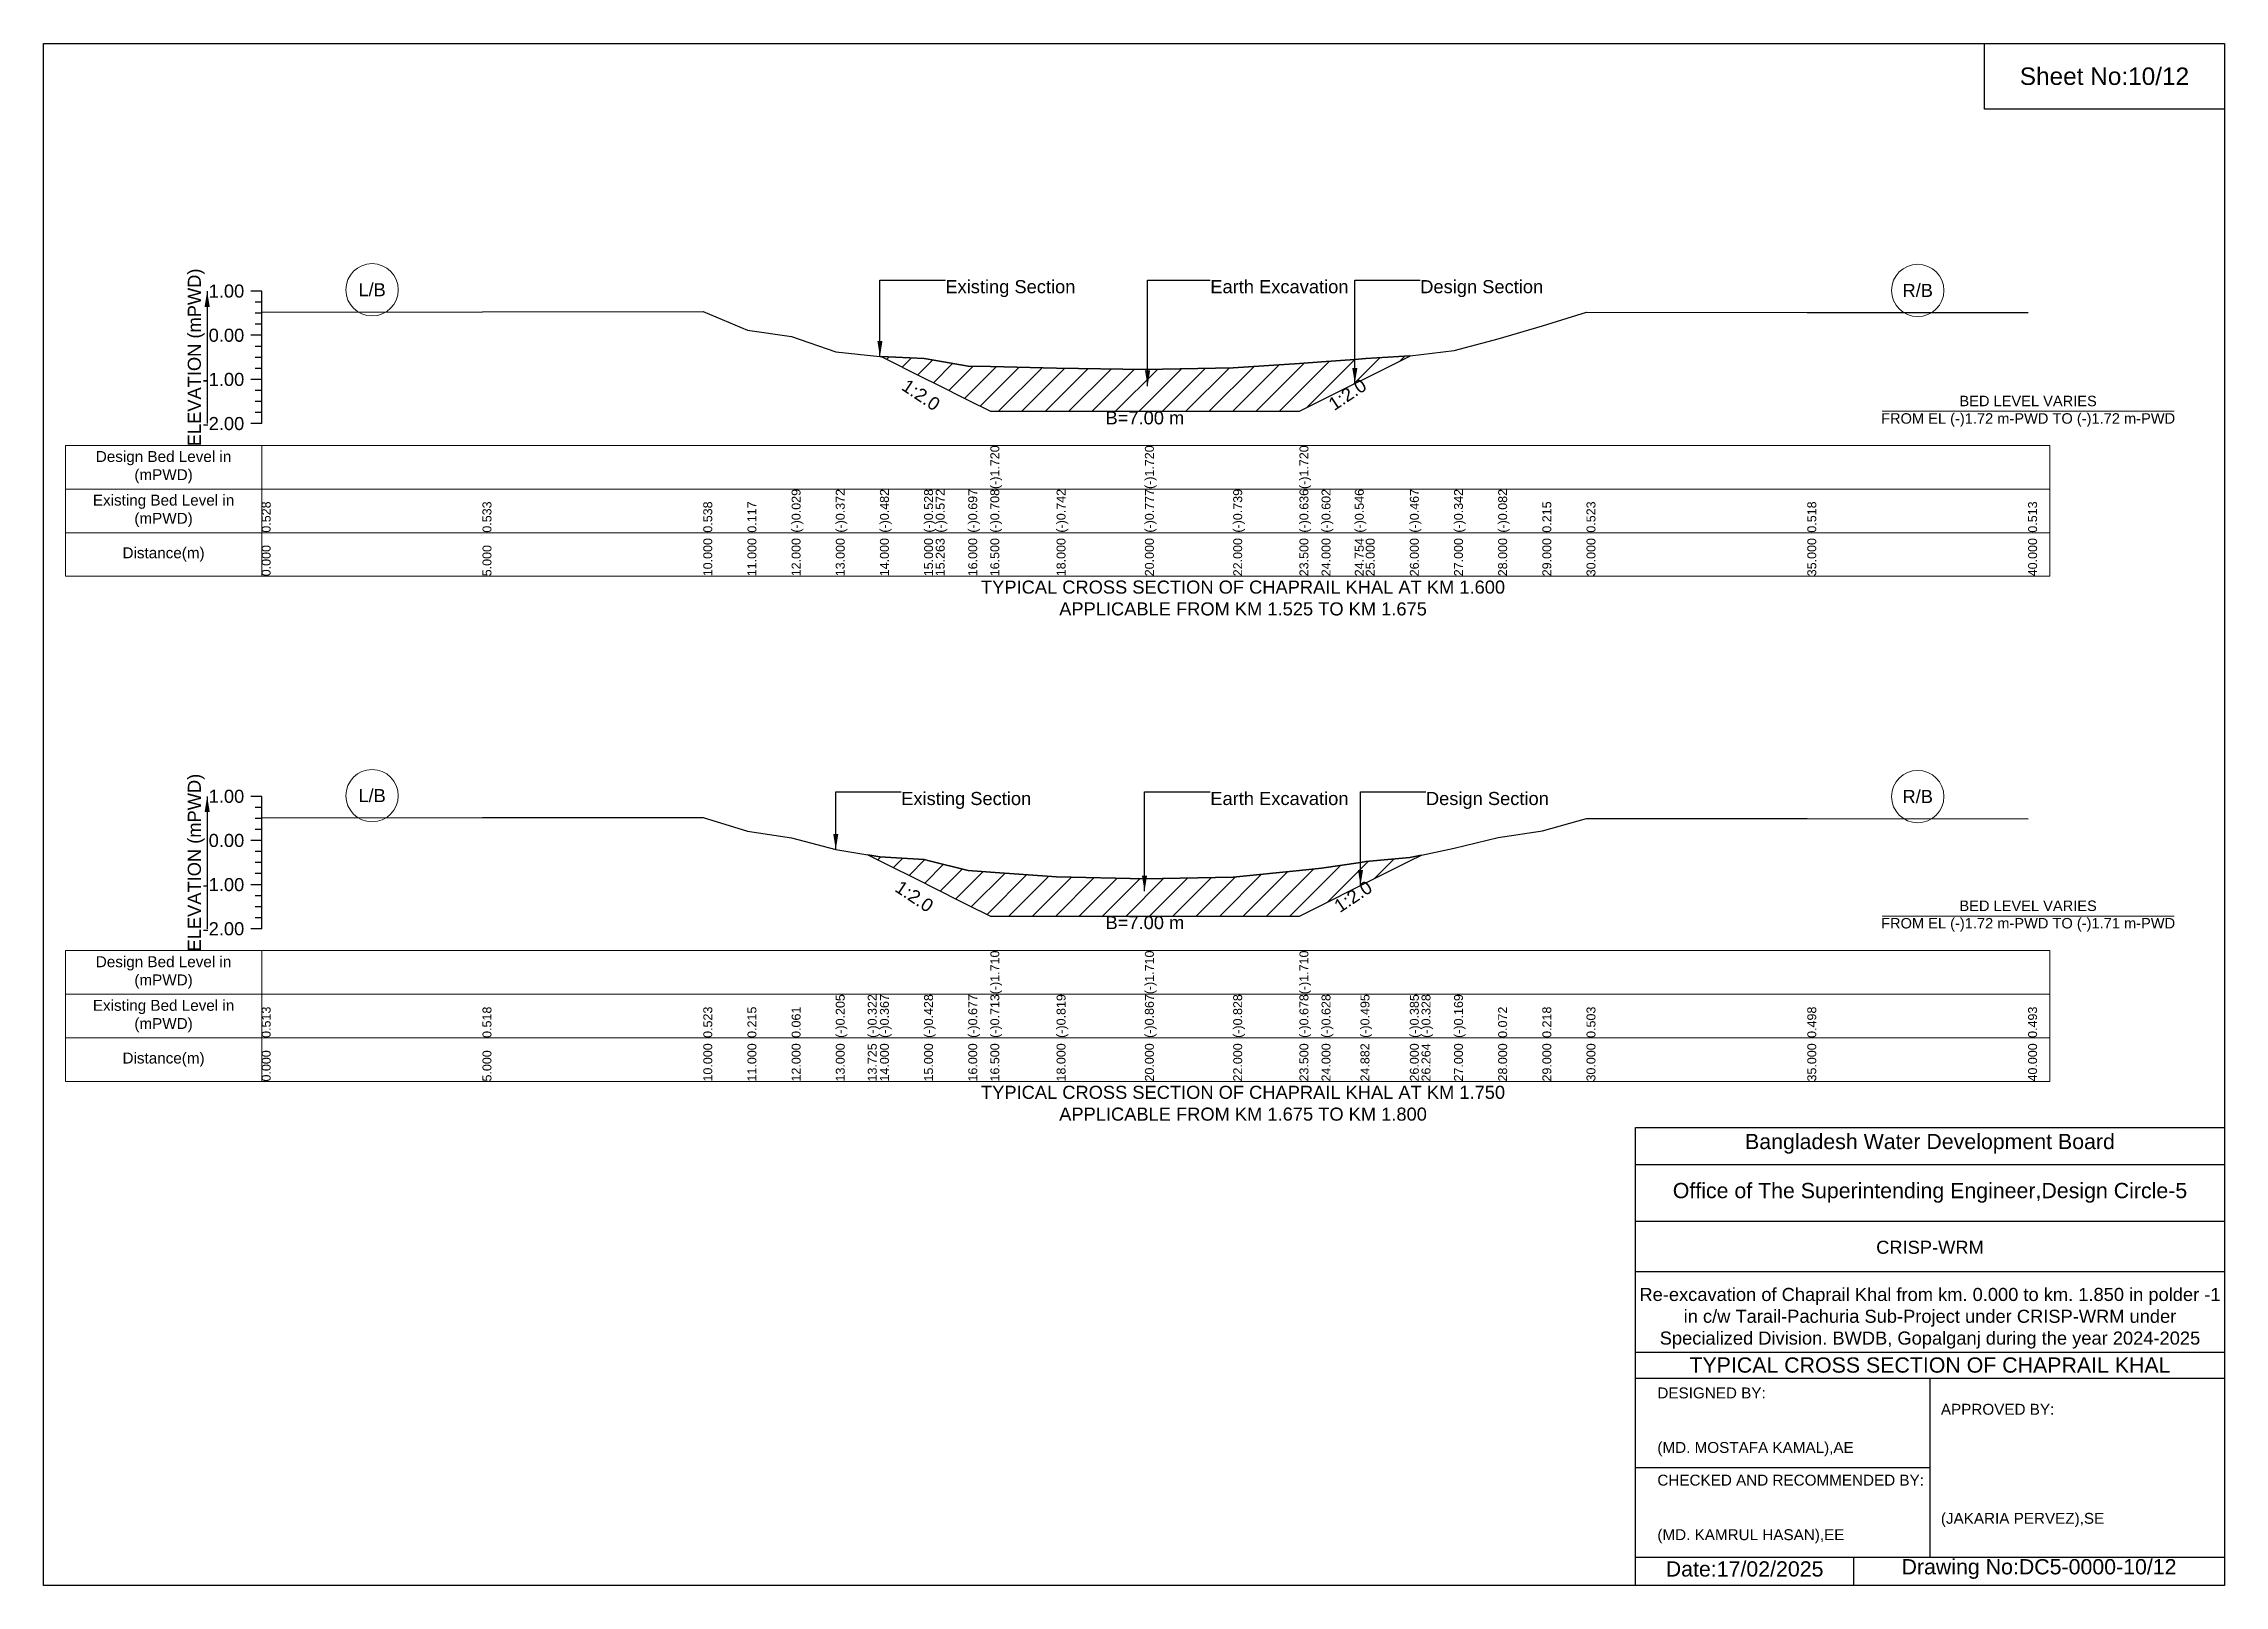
# Model space of a CAD drawing. Header units: inches. Extents: x 91000 to 218000, y -5656 to 0.
# Drawn here: x 190000 to 198000, y -5656 to 0 of the extents above; entities that cross this region are included whole.
import ezdxf

# ---------------------------------------------------------------- set-up
doc = ezdxf.new("R2010")
doc.units = ezdxf.units.IN
doc.header["$LTSCALE"] = 7
doc.header["$MEASUREMENT"] = 0
for name, color, linetype, lineweight in [('Cross section Data Border', 7, 'Continuous', 9), ('Cross Section Labels', 7, 'Continuous', 9), ('Existing_Bed_Level for Xsection', 7, 'Continuous', 25)]:
    doc.layers.add(name, color=color, linetype=linetype, lineweight=lineweight)
doc.styles.get("Standard").update_dxf_attribs({"font": 'arial.ttf'})
doc.dimstyles.get("Standard").update_dxf_attribs({"dimtxt": 0.18, "dimasz": 0.18, "dimexe": 0.18, "dimexo": 0.0625, "dimgap": 0.09, "dimtad": 0, "dimtih": 1, "dimtoh": 1, "dimdec": 4, "dimzin": 0, "dimdsep": 46, "dimtxsty": 'Standard', "dimcen": 0.09, "dimadec": 0, "dimazin": 0, "dimtfac": 1, "dimtdec": 4, "dimtofl": 0, "dimtmove": 0, "dimatfit": 3, "dimfxl": 1, "dimtolj": 1, "dimtzin": 0, "dimarcsym": 0})

msp = doc.modelspace()

# ---------------------------------------------------------------- texts
at = {"attachment_point": 5}
for s, insert, char_height in [('Sheet No:10/12', (197560, -120), 64), ('Bangladesh Water Development Board', (196920, -4036), 56), ('Office of The Superintending Engineer,Design Circle-5', (196920, -4216), 56)]:
    msp.add_mtext(s, dxfattribs=dict(at, insert=insert, char_height=char_height))
for s, insert, char_height, width, attachment_point in [('CRISP-WRM', (196920, -4416), 48, 2240, 5), ('Re-excavation of Chaprail Khal from km. 0.000 to km. 1.850 in polder -1  in c/w Tarail-Pachuria Sub-Project under CRISP-WRM under Specialized Division. BWDB, Gopalganj during the year 2024-2025', (196920, -4676), 48, 2160, 5), ('TYPICAL CROSS SECTION OF CHAPRAIL KHAL', (196920, -4848), 56, 2240, 5), ('DESIGNED BY:^J^J^J(MD. MOSTAFA KAMAL),AE', (195920, -5056), 40, 1120, 4), ('APPROVED BY:^J^J^J^J^J^J(JAKARIA PERVEZ),SE', (196960, -5216), 40, 1120, 4), ('CHECKED AND RECOMMENDED BY:^J^J^J(MD. KAMRUL HASAN),EE', (195920, -5376), 40, 1120, 4), ('Date:17/02/2025', (196240, -5596), 56, 1120, 5), ('Drawing No:DC5-0000-10/12', (197320, -5596), 56, 1760, 5)]:
    msp.add_mtext(s, dxfattribs=dict(insert=insert, char_height=char_height, width=width, attachment_point=attachment_point))
at = {"layer": 'Cross section Data Border', "char_height": 40, "width": 640, "attachment_point": 5}
for s, insert in [('Design Bed Level in (mPWD)', (190440, -1554.1)), ('Existing Bed Level in (mPWD)', (190440, -1714.1)), ('Distance(m)', (190440, -1874.1)), ('Design Bed Level in (mPWD)', (190440, -3407.5)), ('Existing Bed Level in (mPWD)', (190440, -3567.5)), ('Distance(m)', (190440, -3727.5))]:
    msp.add_mtext(s, dxfattribs=dict(at, insert=insert))
at = {"layer": 'Cross Section Labels'}
for s, insert, char_height, attachment_point in [('L/B', (191205, -903.2), 48, 5), ('Existing Section', (193308, -867.6), 48, 1), ('Earth Excavation', (194280, -867.6), 48, 1), ('Design Section', (195050.1, -867.6), 48, 1), ('R/B', (196875, -905.6), 48, 5), ('B=7.00 m', (194040, -1348.8), 48, 2), ('BED LEVEL VARIES ^JFROM EL (-)1.72 m-PWD TO (-)1.72 m-PWD', (197280, -1348.8), 38.4, 5), ('TYPICAL CROSS SECTION OF CHAPRAIL KHAL AT KM 1.600^JAPPLICABLE FROM KM 1.525 TO KM 1.675', (194400, -2034.1), 48, 5), ('L/B', (191205, -2759), 48, 5), ('Existing Section', (193146, -2745.3), 48, 1), ('Earth Excavation', (194280, -2745.3), 48, 1), ('Design Section', (195070.9, -2745.3), 48, 1), ('R/B', (196875, -2762.3), 48, 5), ('B=7.00 m', (194040, -3200.6), 48, 2), ('BED LEVEL VARIES ^JFROM EL (-)1.72 m-PWD TO (-)1.71 m-PWD', (197280, -3200.6), 38.4, 5), ('TYPICAL CROSS SECTION OF CHAPRAIL KHAL AT KM 1.750^JAPPLICABLE FROM KM 1.675 TO KM 1.800', (194400, -3887.5), 48, 5)]:
    msp.add_mtext(s, dxfattribs=dict(at, insert=insert, char_height=char_height, attachment_point=attachment_point))
at = {"layer": 'Cross Section Labels', "char_height": 48, "attachment_point": 2}
for insert, rotation in [((193232.1, -1268.8), 326.30993), ((194769.6, -1267.4), 33.69007), ((193207.7, -3108.4), 326.30993), ((194790.4, -3108.9), 33.69007)]:
    msp.add_mtext('1:2.0', dxfattribs=dict(at, insert=insert, rotation=rotation))
at = {"layer": 'Existing_Bed_Level for Xsection', "rotation": 90}
for s, insert, char_height, attachment_point in [('ELEVATION (mPWD)', (190560, -1151.1), 48, 5), ('(-)1.720', (193473, -1634.1), 32.8, 1), ('(-)1.720', (194040, -1634.1), 32.8, 1), ('(-)1.720', (194607, -1634.1), 32.8, 1), ('(-)0.029', (192744, -1794.1), 32.8, 1), ('(-)0.372', (192906, -1794.1), 32.8, 1), ('(-)0.482', (193068, -1794.1), 32.8, 1), ('(-)0.528', (193230, -1794.1), 32.8, 1), ('(-)0.572', (193272.6, -1794.1), 32.8, 1), ('(-)0.697', (193392, -1794.1), 32.8, 1), ('(-)0.708', (193473, -1794.1), 32.8, 1), ('(-)0.742', (193716, -1794.1), 32.8, 1), ('(-)0.777', (194040, -1794.1), 32.8, 1), ('(-)0.739', (194364, -1794.1), 32.8, 1), ('(-)0.636', (194607, -1794.1), 32.8, 1), ('(-)0.602', (194688, -1794.1), 32.8, 1), ('(-)0.546', (194810.1, -1794.1), 32.8, 1), ('(-)0.467', (195012, -1794.1), 32.8, 1), ('(-)0.342', (195174, -1794.1), 32.8, 1), ('(-)0.082', (195336, -1794.1), 32.8, 1), ('0.528', (190800, -1794.1), 32.8, 1), ('0.533', (191610, -1794.1), 32.8, 1), ('0.538', (192420, -1794.1), 32.8, 1), ('0.117', (192582, -1794.1), 32.8, 1), ('0.215', (195498, -1794.1), 32.8, 1), ('0.523', (195660, -1794.1), 32.8, 1), ('0.518', (196470, -1794.1), 32.8, 1), ('0.513', (197280, -1794.1), 32.8, 1), ('10.000', (192420, -1954.1), 32.8, 1), ('11.000', (192582, -1954.1), 32.8, 1), ('12.000', (192744, -1954.1), 32.8, 1), ('13.000', (192906, -1954.1), 32.8, 1), ('14.000', (193068, -1954.1), 32.8, 1), ('15.000', (193230, -1954.1), 32.8, 1), ('15.263', (193272.6, -1954.1), 32.8, 1), ('16.000', (193392, -1954.1), 32.8, 1), ('16.500', (193473, -1954.1), 32.8, 1), ('18.000', (193716, -1954.1), 32.8, 1), ('20.000', (194040, -1954.1), 32.8, 1), ('22.000', (194364, -1954.1), 32.8, 1), ('23.500', (194607, -1954.1), 32.8, 1), ('24.000', (194688, -1954.1), 32.8, 1), ('24.754', (194810.1, -1954.1), 32.8, 1), ('25.000', (194850, -1954.1), 32.8, 1), ('26.000', (195012, -1954.1), 32.8, 1), ('27.000', (195174, -1954.1), 32.8, 1), ('28.000', (195336, -1954.1), 32.8, 1), ('29.000', (195498, -1954.1), 32.8, 1), ('30.000', (195660, -1954.1), 32.8, 1), ('35.000', (196470, -1954.1), 32.8, 1), ('40.000', (197280, -1954.1), 32.8, 1), ('0.000', (190800, -1954.1), 32.8, 1), ('5.000', (191610, -1954.1), 32.8, 1), ('ELEVATION (mPWD)', (190560, -3004.5), 48, 5), ('(-)1.710', (193473, -3487.5), 32.8, 1), ('(-)1.710', (194040, -3487.5), 32.8, 1), ('(-)1.710', (194607, -3487.5), 32.8, 1), ('(-)0.205', (192906, -3647.5), 32.8, 1), ('(-)0.322', (193023.4, -3647.5), 32.8, 1), ('(-)0.367', (193068, -3647.5), 32.8, 1), ('(-)0.428', (193230, -3647.5), 32.8, 1), ('(-)0.677', (193392, -3647.5), 32.8, 1), ('(-)0.713', (193473, -3647.5), 32.8, 1), ('(-)0.819', (193716, -3647.5), 32.8, 1), ('(-)0.867', (194040, -3647.5), 32.8, 1), ('(-)0.828', (194364, -3647.5), 32.8, 1), ('(-)0.678', (194607, -3647.5), 32.8, 1), ('(-)0.628', (194688, -3647.5), 32.8, 1), ('(-)0.495', (194830.9, -3647.5), 32.8, 1), ('(-)0.385', (195012, -3647.5), 32.8, 1), ('(-)0.328', (195054.8, -3647.5), 32.8, 1), ('(-)0.169', (195174, -3647.5), 32.8, 1), ('0.513', (190800, -3647.5), 32.8, 1), ('0.518', (191610, -3647.5), 32.8, 1), ('0.523', (192420, -3647.5), 32.8, 1), ('0.215', (192582, -3647.5), 32.8, 1), ('0.061', (192744, -3647.5), 32.8, 1), ('0.072', (195336, -3647.5), 32.8, 1), ('0.218', (195498, -3647.5), 32.8, 1), ('0.503', (195660, -3647.5), 32.8, 1), ('0.498', (196470, -3647.5), 32.8, 1), ('0.493', (197280, -3647.5), 32.8, 1), ('10.000', (192420, -3807.5), 32.8, 1), ('11.000', (192582, -3807.5), 32.8, 1), ('12.000', (192744, -3807.5), 32.8, 1), ('13.000', (192906, -3807.5), 32.8, 1), ('13.725', (193023.4, -3807.5), 32.8, 1), ('14.000', (193068, -3807.5), 32.8, 1), ('15.000', (193230, -3807.5), 32.8, 1), ('16.000', (193392, -3807.5), 32.8, 1), ('16.500', (193473, -3807.5), 32.8, 1), ('18.000', (193716, -3807.5), 32.8, 1), ('20.000', (194040, -3807.5), 32.8, 1), ('22.000', (194364, -3807.5), 32.8, 1), ('23.500', (194607, -3807.5), 32.8, 1), ('24.000', (194688, -3807.5), 32.8, 1), ('24.882', (194830.9, -3807.5), 32.8, 1), ('26.000', (195012, -3807.5), 32.8, 1), ('26.264', (195054.8, -3807.5), 32.8, 1), ('27.000', (195174, -3807.5), 32.8, 1), ('28.000', (195336, -3807.5), 32.8, 1), ('29.000', (195498, -3807.5), 32.8, 1), ('30.000', (195660, -3807.5), 32.8, 1), ('35.000', (196470, -3807.5), 32.8, 1), ('40.000', (197280, -3807.5), 32.8, 1), ('0.000', (190800, -3807.5), 32.8, 1), ('5.000', (191610, -3807.5), 32.8, 1)]:
    msp.add_mtext(s, dxfattribs=dict(at, insert=insert, char_height=char_height, attachment_point=attachment_point))
at = {"layer": 'Existing_Bed_Level for Xsection', "char_height": 48, "attachment_point": 6}
for s, insert in [('1.00', (190736, -908.1)), ('0.00', (190736, -1070.1)), ('-1.00', (190736, -1232.1)), ('-2.00', (190736, -1394.1)), ('1.00', (190736, -2761.5)), ('0.00', (190736, -2923.5)), ('-1.00', (190736, -3085.5)), ('-2.00', (190736, -3247.5))]:
    msp.add_mtext(s, dxfattribs=dict(at, insert=insert))

# ---------------------------------------------------------------- hatches: boundary and pattern name
at = {"layer": 'Existing_Bed_Level for Xsection'}
h = msp.add_hatch(dxfattribs=at)
h.set_pattern_fill('ANSI31', color=256, scale=486, style=0)
h.paths.add_polyline_path([(193072.3, -1148.4), (193230, -1227.3), (193272.6, -1248.6), (193392, -1308.3), (193473, -1348.8), (193716, -1348.8), (194040, -1348.8), (194364, -1348.8), (194607, -1348.8), (194688, -1308.3), (194810.1, -1247.2), (194850, -1227.3), (195012, -1146.3), (195013.3, -1145.6), (195012, -1145.8), (194850, -1155.7), (194810.1, -1158.6), (194688, -1167.7), (194607, -1173.2), (194364, -1189.8), (194040, -1196), (193716, -1190.3), (193473, -1184.9), (193392, -1183), (193272.6, -1162.9), (193230, -1155.7)])
h = msp.add_hatch(dxfattribs=at)
h.set_pattern_fill('ANSI31', color=256, scale=486, style=0)
h.paths.add_polyline_path([(193023.4, -2975.8), (193068, -2998.1), (193230, -3079.1), (193248.2, -3088.2), (193392, -3160.1), (193473, -3200.6), (193716, -3200.6), (194040, -3200.6), (194364, -3200.6), (194607, -3200.6), (194688, -3160.1), (194830.9, -3088.6), (194850, -3079.1), (195012, -2998.1), (195054.8, -2976.7), (195012, -2985.9), (194850, -3000.8), (194830.9, -3003.7), (194688, -3025.3), (194607, -3033.4), (194364, -3057.7), (194040, -3064), (193716, -3056.2), (193473, -3039), (193392, -3033.2), (193248.2, -2997.4), (193230, -2992.9), (193068, -2983)])

# ---------------------------------------------------------------- linework, layer by layer
for points in [[(190000, 0), (198000, 0), (198000, -5656), (190000, -5656)], [(197120, 0), (198000, 0), (198000, -240), (197120, -240)]]:
    msp.add_lwpolyline(points, close=True)
for points in [[(195840, -5656), (195840, -3976), (198000, -3976)], [(195840, -4112), (198000, -4112)], [(195840, -4320), (198000, -4320)], [(195840, -4504), (198000, -4504)], [(195840, -4800), (198000, -4800)], [(195840, -4896), (198000, -4896)], [(196920, -4896), (196920, -5552)], [(195840, -5224), (196920, -5224)], [(195840, -5552), (198000, -5552)], [(196640, -5552), (196640, -5656)]]:
    msp.add_lwpolyline(points)
at = {"layer": 'Cross section Data Border'}
for points in [[(190080, -1474.1), (197360, -1474.1), (197360, -1954.1), (190080, -1954.1)], [(190080, -3327.5), (197360, -3327.5), (197360, -3807.5), (190080, -3807.5)]]:
    msp.add_lwpolyline(points, close=True, dxfattribs=at)
for points in [[(190800, -1474.1), (190800, -1954.1)], [(190080, -1634.1), (197360, -1634.1)], [(190080, -1794.1), (197360, -1794.1)], [(190800, -3327.5), (190800, -3807.5)], [(190080, -3487.5), (197360, -3487.5)], [(190080, -3647.5), (197360, -3647.5)]]:
    msp.add_lwpolyline(points, dxfattribs=at)
at = {"layer": 'Cross Section Labels'}
for points in [[(196744.2, -1348.8), (197815.8, -1348.8)], [(196744.2, -3200.6), (197815.8, -3200.6)]]:
    msp.add_lwpolyline(points, dxfattribs=at)
for centre in [(191205, -903.2), (196875, -905.6), (191205, -2759), (196875, -2762.3)]:
    msp.add_circle(centre, 96, dxfattribs=at)
at = {"layer": 'Existing_Bed_Level for Xsection'}
for points in [[(190800, -908.1), (190760, -908.1)], [(190800, -948.6), (190776, -948.6)], [(190800, -1394.1), (190800, -1232.1), (190800, -1070.1), (190800, -908.1)], [(190800, -989.1), (190776, -989.1)], [(190800, -1029.6), (190776, -1029.6)], [(190800, -984.6), (191610, -983.8), (192420, -983), (192582, -1051.2), (192744, -1074.8), (192906, -1130.4), (193068, -1148.2), (193072.3, -1148.4), (193230, -1155.7), (193272.6, -1162.9), (193392, -1183), (193473, -1184.9), (193473, -1184.9), (193716, -1190.3), (194040, -1196), (194040, -1196), (194364, -1189.8), (194607, -1173.2), (194607, -1173.2), (194688, -1167.7), (194810.1, -1158.6), (194850, -1155.7), (195012, -1145.8), (195013.3, -1145.6), (195174, -1125.5), (195336, -1083.4), (195498, -1035.3), (195660, -985.4), (196470, -986.2), (197280, -987)], [(190800, -1070.1), (190760, -1070.1)], [(190800, -1110.6), (190776, -1110.6)], [(190800, -1151.1), (190776, -1151.1)], [(190800, -1191.6), (190776, -1191.6)], [(190800, -1232.1), (190760, -1232.1)], [(190800, -1272.6), (190776, -1272.6)], [(190800, -1313.1), (190776, -1313.1)], [(190800, -1353.6), (190776, -1353.6)], [(190800, -1394.1), (190760, -1394.1)], [(190800, -2761.5), (190760, -2761.5)], [(190800, -3247.5), (190800, -3085.5), (190800, -2923.5), (190800, -2761.5)], [(190800, -2802), (190776, -2802)], [(190800, -2842.5), (190776, -2842.5)], [(190800, -2840.4), (191610, -2839.6), (192420, -2838.8), (192582, -2888.7), (192744, -2913.7), (192906, -2956.8), (193023.4, -2975.8), (193068, -2983), (193230, -2992.9), (193248.2, -2997.4), (193392, -3033.2), (193473, -3039), (193473, -3039), (193716, -3056.2), (194040, -3064), (194040, -3064), (194364, -3057.7), (194607, -3033.4), (194607, -3033.4), (194688, -3025.3), (194830.9, -3003.7), (194850, -3000.8), (195012, -2985.9), (195054.8, -2976.7), (195174, -2950.9), (195336, -2911.9), (195498, -2888.2), (195660, -2842.1), (196470, -2842.9), (197280, -2843.7)], [(190800, -2923.5), (190760, -2923.5)], [(190800, -2883), (190776, -2883)], [(190800, -2964), (190776, -2964)], [(190800, -3004.5), (190776, -3004.5)], [(190800, -3085.5), (190760, -3085.5)], [(190800, -3045), (190776, -3045)], [(190800, -3126), (190776, -3126)], [(190800, -3166.5), (190776, -3166.5)], [(190800, -3247.5), (190760, -3247.5)], [(190800, -3207), (190776, -3207)]]:
    msp.add_lwpolyline(points, dxfattribs=at)
for points in [[(193072.3, -1148.4), (193230, -1227.3), (193272.6, -1248.6), (193392, -1308.3), (193473, -1348.8), (193473, -1348.8), (193716, -1348.8), (194040, -1348.8), (194040, -1348.8), (194364, -1348.8), (194607, -1348.8), (194607, -1348.8), (194688, -1308.3), (194810.1, -1247.2), (194850, -1227.3), (195012, -1146.3), (195013.3, -1145.6), (195013.3, -1145.6), (195013.3, -1145.6), (195012, -1145.8), (194850, -1155.7), (194810.1, -1158.6), (194688, -1167.7), (194607, -1173.2), (194607, -1173.2), (194364, -1189.8), (194040, -1196), (194040, -1196), (193716, -1190.3), (193473, -1184.9), (193473, -1184.9), (193392, -1183), (193272.6, -1162.9), (193230, -1155.7)], [(193023.4, -2975.8), (193023.4, -2975.8), (193068, -2998.1), (193230, -3079.1), (193248.2, -3088.2), (193392, -3160.1), (193473, -3200.6), (193473, -3200.6), (193716, -3200.6), (194040, -3200.6), (194040, -3200.6), (194364, -3200.6), (194607, -3200.6), (194607, -3200.6), (194688, -3160.1), (194830.9, -3088.6), (194850, -3079.1), (195012, -2998.1), (195054.8, -2976.7), (195012, -2985.9), (194850, -3000.8), (194830.9, -3003.7), (194688, -3025.3), (194607, -3033.4), (194607, -3033.4), (194364, -3057.7), (194040, -3064), (194040, -3064), (193716, -3056.2), (193473, -3039), (193473, -3039), (193392, -3033.2), (193248.2, -2997.4), (193230, -2992.9), (193068, -2983), (193023.4, -2975.8)]]:
    msp.add_lwpolyline(points, close=True, dxfattribs=at)

msp.set_redraw_order([(e.dxf.handle, doc.entitydb.next_handle()) for e in msp.query("TEXT MTEXT ATTDEF DIMENSION ARC_DIMENSION")])  # texts and dimensions are drawn at this point

# ---------------------------------------------------------------- leaders
at = {"layer": 'Cross Section Labels', "annotation_type": 0, "has_hookline": 1, "hookline_direction": 0}
for points, text_width in [([(193068, -1148.2), (193068, -867.6), (193307.9, -867.6)], 467.2), ([(194049.8, -1256.6), (194049.8, -867.6), (194279.9, -867.6)], 497), ([(194810.1, -1247.2), (194810.1, -867.6), (195050.1, -867.6)], 441.2), ([(192906, -2956.8), (192906, -2745.3), (193145.9, -2745.3)], 467.2), ([(194038.6, -3109.5), (194038.6, -2745.3), (194279.9, -2745.3)], 497), ([(194830.9, -3088.6), (194830.9, -2745.3), (195070.8, -2745.3)], 441.2)]:
    msp.add_leader(points, dimstyle='Standard', override={"dimasz": 57.6}, dxfattribs=dict(at, text_width=text_width))
at = {"layer": 'Existing_Bed_Level for Xsection'}
for points in [[(190600, -908.1), (190600, -1394.1)], [(190600, -2761.5), (190600, -3247.5)]]:
    msp.add_leader(points, dimstyle='Standard', override={"dimasz": 57.6}, dxfattribs=at)

doc.saveas('drawing.dxf')
